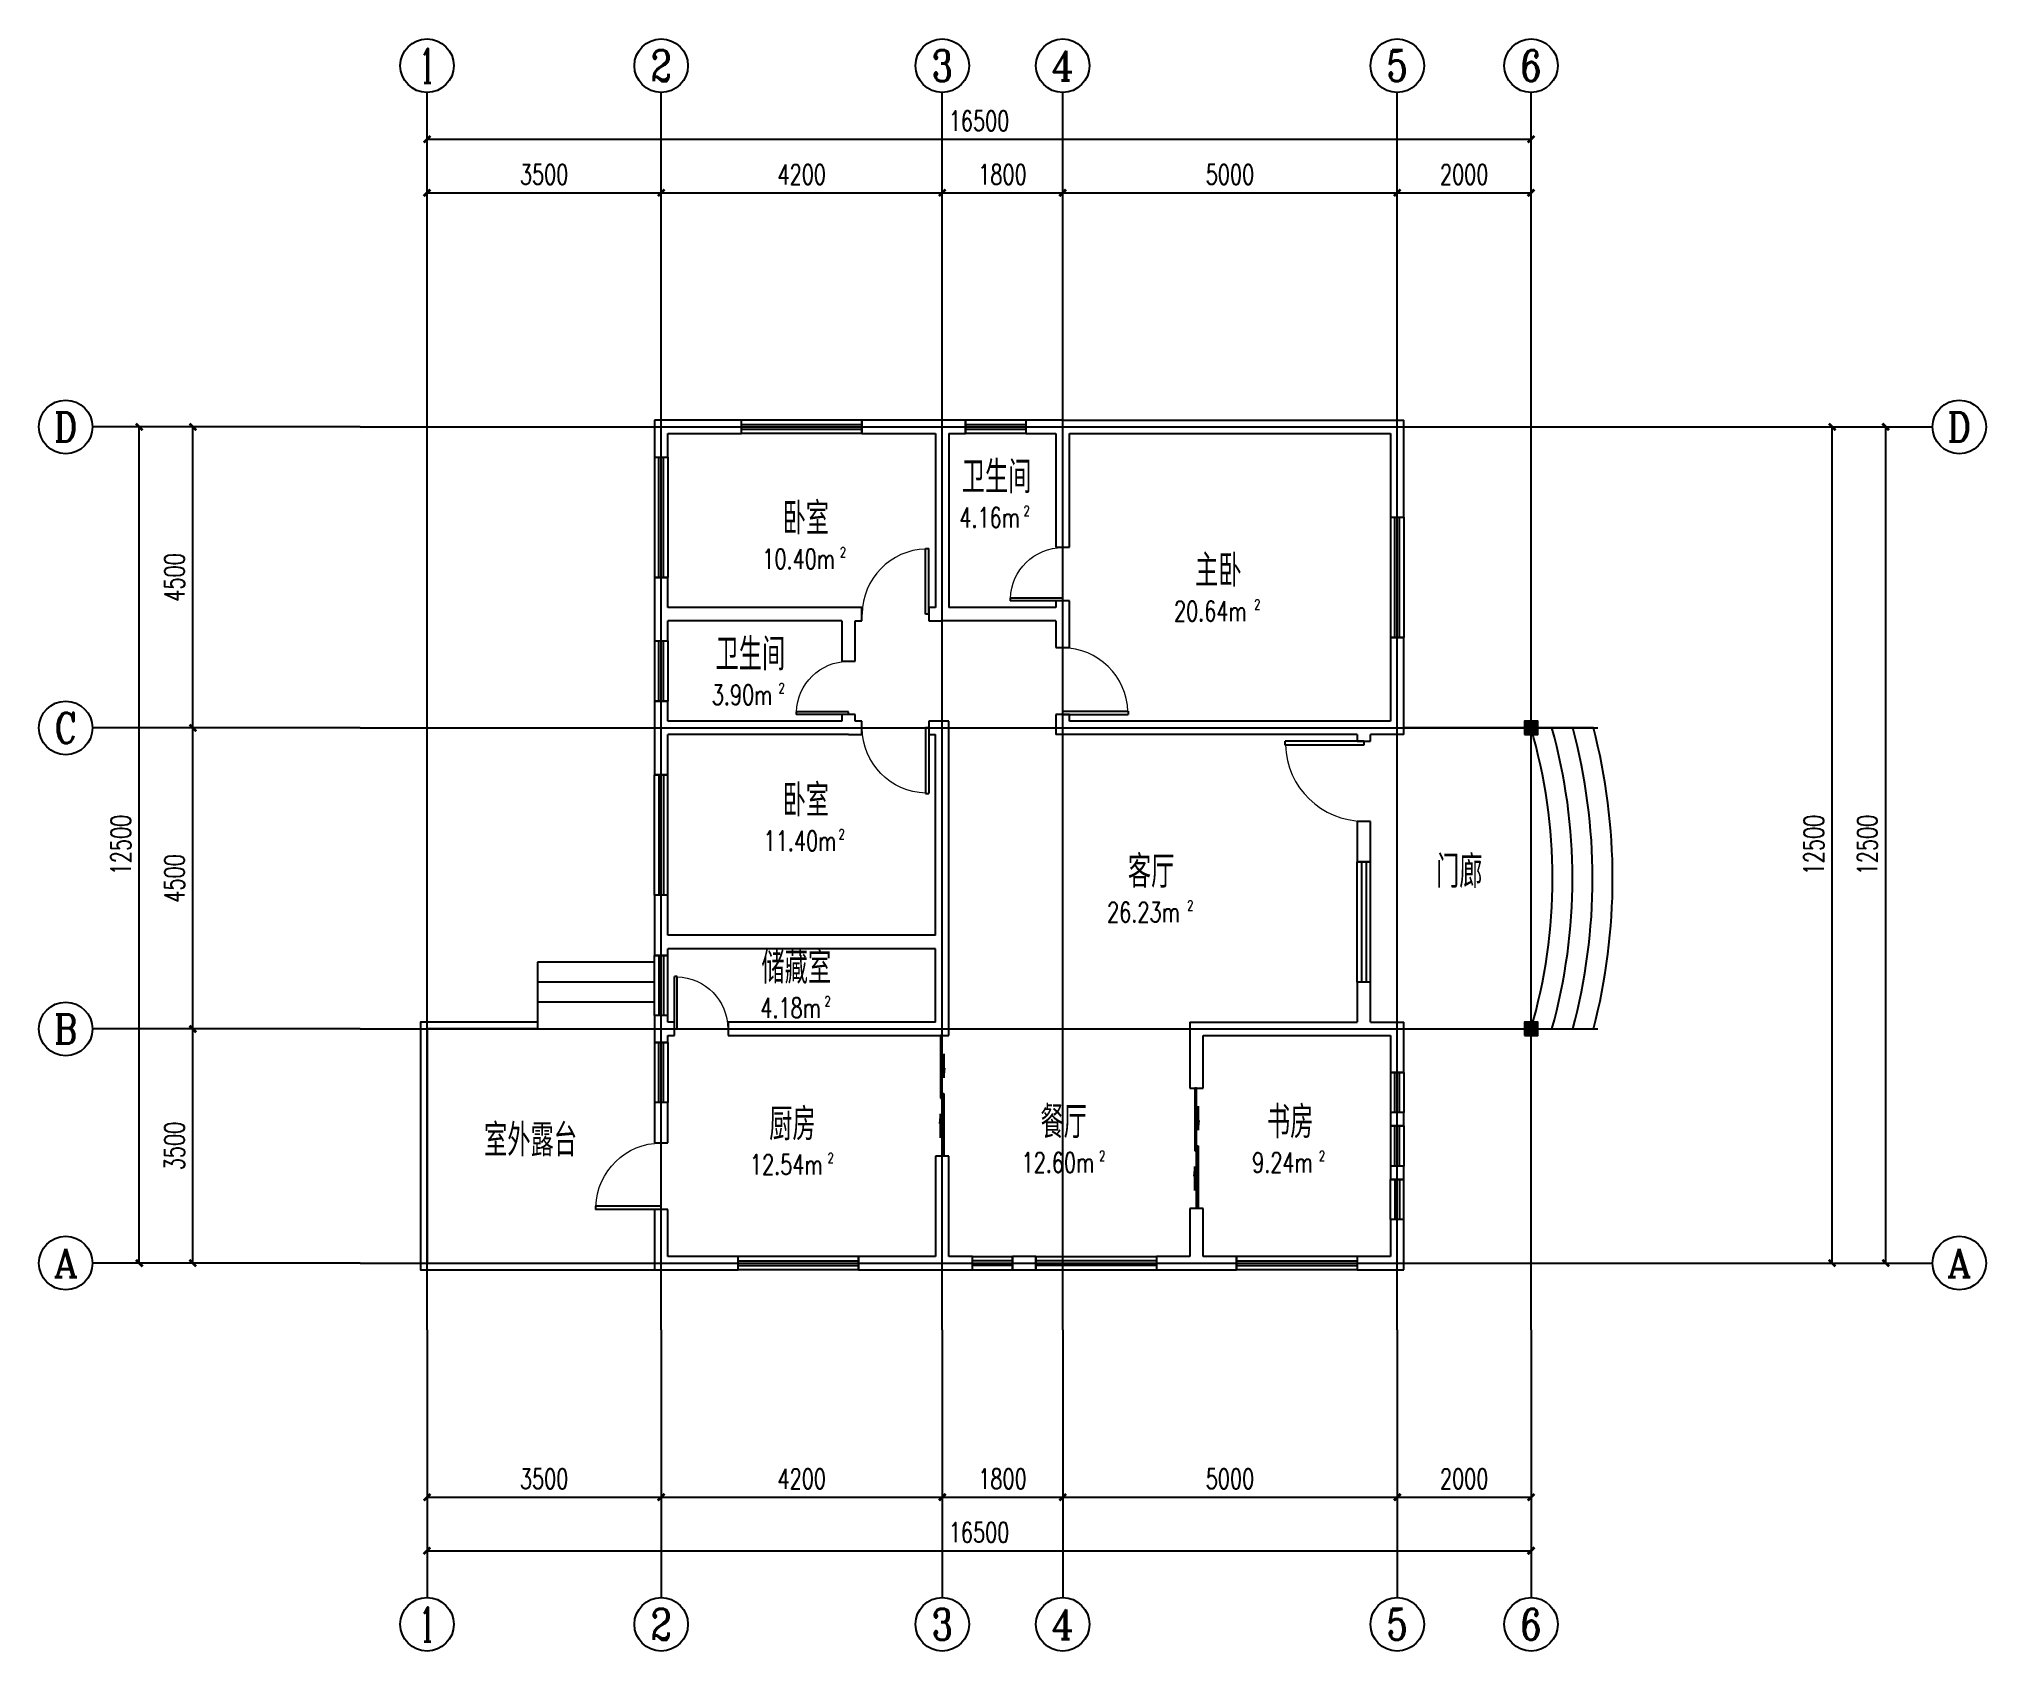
# Model space of a CAD drawing. Extents: x 117084 to 146184, y -8822 to 15278.
import ezdxf
from ezdxf.enums import TextEntityAlignment as Align

# ---------------------------------------------------------------- set-up
doc = ezdxf.new("R2010")
doc.units = 0
doc.header["$LTSCALE"] = 1000
doc.header["$MEASUREMENT"] = 0
for name, color, linetype in [('HT-A-AXIS-F01-NEW', 3, 'Continuous'), ('HT-A-AXIS-TEXT-F01-NEW', 7, 'Continuous'), ('HT-A-COLUMN-F01-NEW', 9, 'Continuous'), ('HT-A-NOPLOT-F01-NEW', 1, 'Continuous'), ('HT-A-ROOM-F01-NEW', 7, 'Continuous'), ('HT-A-WALL-F01-NEW', 9, 'Continuous'), ('HT-A-WIND-F01-NEW', 4, 'Continuous'), ('PUB_HATCH', 8, 'Continuous')]:
    doc.layers.add(name, color=color, linetype=linetype)
doc.styles.add('_TCH_AXIS', font='COMPLEX', dxfattribs={"bigfont": 'GBCBIG'})
doc.styles.add('_TCH_DIM_T3', font='SIMPLEX', dxfattribs={"width": 0.71, "bigfont": 'GBCBIG'})
doc.styles.add('_TCH_SPACE', font='SIMPLEX', dxfattribs={"bigfont": 'GBCBIG'})
doc.styles.add('COMPLEX', font='COMPLEX')
doc.dimstyles.new('_TCH_ARCH&&100', dxfattribs={"dimtxt": 297.5, "dimasz": 100, "dimexe": 250, "dimexo": 300, "dimgap": 126.25, "dimtad": 1, "dimdec": 0, "dimzin": 0, "dimdsep": 46, "dimtxsty": '_TCH_DIM_T3', "dimblk": 'ARCHTICK', "dimcen": 0.09, "dimclrt": 7, "dimazin": 2, "dimtfac": 1, "dimtdec": 0, "dimtix": 1, "dimtmove": 2, "dimatfit": 3, "dimfxl": 100, "dimtolj": 1, "dimtzin": 0, "dimarcsym": 0})

msp = doc.modelspace()

# ---------------------------------------------------------------- texts
at = {"layer": 'HT-A-ROOM-F01-NEW', "style": '_TCH_SPACE'}
for s, p in [('卫生间', (130875.78, 8486.74)), ('卧室', (128198.94, 7867.61)), ('主卧', (134364.01, 7088.3)), ('卫生间', (127196.49, 5837.56)), ('卧室', (128198.94, 3653.41)), ('客厅', (133358.69, 2588.3)), ('门廊', (137964.56, 2588.3)), ('储藏室', (127882.33, 1155.91)), ('厨房', (127998.46, -1186.25)), ('餐厅', (132052.03, -1155.36)), ('书房', (135437.18, -1155.36)), ('室外露台', (123737.35, -1425.64))]:
    msp.add_text(s, height=482.27, dxfattribs=at).set_placement(p)
at = {"layer": 'HT-A-ROOM-F01-NEW', "style": '_TCH_SPACE', "width": 0.71}
for s, height, p in [('4.16m', 297.5, (130839.5, 7974.87)), ('2', 148.75, (131799.5, 8149.87)), ('10.40m', 297.5, (127895.11, 7355.74)), ('2', 148.75, (129055.11, 7530.74)), ('20.64m', 297.5, (134048.15, 6576.42)), ('2', 148.75, (135248.15, 6751.42)), ('3.90m', 297.5, (127140.21, 5325.69)), ('2', 148.75, (128140.21, 5500.69)), ('11.40m', 297.5, (127915.11, 3141.53)), ('2', 148.75, (129035.11, 3316.53)), ('26.23m', 297.5, (133048.15, 2076.42)), ('2', 148.75, (134248.15, 2251.42)), ('4.18m', 297.5, (127864.67, 644.03)), ('2', 148.75, (128824.67, 819.03)), ('12.54m', 297.5, (127710.58, -1698.13)), ('2', 148.75, (128870.58, -1523.13)), ('12.60m', 297.5, (131769.48, -1667.24)), ('2', 148.75, (132929.48, -1492.24)), ('9.24m', 297.5, (135216.01, -1667.24)), ('2', 148.75, (136216.01, -1492.24))]:
    msp.add_text(s, height=height, dxfattribs=at).set_placement(p)

# ---------------------------------------------------------------- blocks, each defined once
blk = doc.blocks.new('_ArchTick')
at = {"color": 0, "linetype": 'ByBlock', "const_width": 0.4}
blk.add_lwpolyline([(-0.5, -0.5), (0.5, 0.5)], dxfattribs=at)
blk = doc.blocks.new('*D8')
at = {"layer": 'Defpoints', "color": 0, "transparency": 16777216}
for p in [(141384.48, 9478.46), (143884.48, 9478.46), (141384.48, -3021.54)]:
    blk.add_point(p, dxfattribs=at)
at = {"layer": 'HT-A-AXIS-F01-NEW', "color": 0, "lineweight": -2, "transparency": 16777216}
for p, q in [((141684.48, 9478.46), (144134.48, 9478.46)), ((143884.48, -3021.54), (143884.48, 9478.46)), ((141684.48, -3021.54), (144134.48, -3021.54))]:
    blk.add_line(p, q, dxfattribs=at)
at = {"layer": 'HT-A-AXIS-F01-NEW', "color": 0, "lineweight": -2, "transparency": 16777216, "xscale": 100, "yscale": 100, "zscale": 100}
for p, rotation in [((143884.48, 9478.46), 90), ((143884.48, -3021.54), 270)]:
    blk.add_blockref('_ArchTick', p, dxfattribs=dict(at, rotation=rotation))
at = {"layer": 'HT-A-AXIS-F01-NEW', "color": 7, "transparency": 16777216, "insert": (143609.48, 3228.46), "char_height": 297.5, "attachment_point": 5, "rotation": 90, "style": '_TCH_DIM_T3'}
blk.add_mtext('\\A1;12500', dxfattribs=at)
blk = doc.blocks.new('*D9')
at = {"layer": 'Defpoints', "color": 0, "transparency": 16777216}
for p in [(141384.48, 9478.46), (144684.48, 9478.46), (141384.48, -3021.54)]:
    blk.add_point(p, dxfattribs=at)
at = {"layer": 'HT-A-AXIS-F01-NEW', "color": 0, "lineweight": -2, "transparency": 16777216}
for p, q in [((141684.48, 9478.46), (144934.48, 9478.46)), ((144684.48, -3021.54), (144684.48, 9478.46)), ((141684.48, -3021.54), (144934.48, -3021.54))]:
    blk.add_line(p, q, dxfattribs=at)
at = {"layer": 'HT-A-AXIS-F01-NEW', "color": 0, "lineweight": -2, "transparency": 16777216, "xscale": 100, "yscale": 100, "zscale": 100}
for p, rotation in [((144684.48, 9478.46), 90), ((144684.48, -3021.54), 270)]:
    blk.add_blockref('_ArchTick', p, dxfattribs=dict(at, rotation=rotation))
at = {"layer": 'HT-A-AXIS-F01-NEW', "color": 7, "transparency": 16777216, "insert": (144409.48, 3228.46), "char_height": 297.5, "attachment_point": 5, "rotation": 90, "style": '_TCH_DIM_T3'}
blk.add_mtext('\\A1;12500', dxfattribs=at)
blk = doc.blocks.new('*D10')
at = {"layer": 'Defpoints', "color": 0, "transparency": 16777216}
for p in [(119384.48, 478.46), (121884.48, 478.46), (121884.48, -3021.54)]:
    blk.add_point(p, dxfattribs=at)
at = {"layer": 'HT-A-AXIS-F01-NEW', "color": 0, "lineweight": -2, "transparency": 16777216}
for p, q in [((121584.48, 478.46), (119134.48, 478.46)), ((119384.48, -3021.54), (119384.48, 478.46)), ((121584.48, -3021.54), (119134.48, -3021.54))]:
    blk.add_line(p, q, dxfattribs=at)
at = {"layer": 'HT-A-AXIS-F01-NEW', "color": 0, "lineweight": -2, "transparency": 16777216, "xscale": 100, "yscale": 100, "zscale": 100}
for p, rotation in [((119384.48, 478.46), 90), ((119384.48, -3021.54), 270)]:
    blk.add_blockref('_ArchTick', p, dxfattribs=dict(at, rotation=rotation))
at = {"layer": 'HT-A-AXIS-F01-NEW', "color": 7, "transparency": 16777216, "insert": (119109.48, -1271.54), "char_height": 297.5, "attachment_point": 5, "rotation": 90, "style": '_TCH_DIM_T3'}
blk.add_mtext('\\A1;3500', dxfattribs=at)
blk = doc.blocks.new('*D11')
at = {"layer": 'Defpoints', "color": 0, "transparency": 16777216}
for p in [(119384.48, 4978.46), (121884.48, 4978.46), (121884.48, 478.46)]:
    blk.add_point(p, dxfattribs=at)
at = {"layer": 'HT-A-AXIS-F01-NEW', "color": 0, "lineweight": -2, "transparency": 16777216}
for p, q in [((121584.48, 4978.46), (119134.48, 4978.46)), ((119384.48, 478.46), (119384.48, 4978.46)), ((121584.48, 478.46), (119134.48, 478.46))]:
    blk.add_line(p, q, dxfattribs=at)
at = {"layer": 'HT-A-AXIS-F01-NEW', "color": 0, "lineweight": -2, "transparency": 16777216, "xscale": 100, "yscale": 100, "zscale": 100}
for p, rotation in [((119384.48, 4978.46), 90), ((119384.48, 478.46), 270)]:
    blk.add_blockref('_ArchTick', p, dxfattribs=dict(at, rotation=rotation))
at = {"layer": 'HT-A-AXIS-F01-NEW', "color": 7, "transparency": 16777216, "insert": (119109.48, 2728.46), "char_height": 297.5, "attachment_point": 5, "rotation": 90, "style": '_TCH_DIM_T3'}
blk.add_mtext('\\A1;4500', dxfattribs=at)
blk = doc.blocks.new('*D12')
at = {"layer": 'Defpoints', "color": 0, "transparency": 16777216}
for p in [(119384.48, 9478.46), (121884.48, 9478.46), (121884.48, 4978.46)]:
    blk.add_point(p, dxfattribs=at)
at = {"layer": 'HT-A-AXIS-F01-NEW', "color": 0, "lineweight": -2, "transparency": 16777216}
for p, q in [((121584.48, 9478.46), (119134.48, 9478.46)), ((119384.48, 4978.46), (119384.48, 9478.46)), ((121584.48, 4978.46), (119134.48, 4978.46))]:
    blk.add_line(p, q, dxfattribs=at)
at = {"layer": 'HT-A-AXIS-F01-NEW', "color": 0, "lineweight": -2, "transparency": 16777216, "xscale": 100, "yscale": 100, "zscale": 100}
for p, rotation in [((119384.48, 9478.46), 90), ((119384.48, 4978.46), 270)]:
    blk.add_blockref('_ArchTick', p, dxfattribs=dict(at, rotation=rotation))
at = {"layer": 'HT-A-AXIS-F01-NEW', "color": 7, "transparency": 16777216, "insert": (119109.48, 7228.46), "char_height": 297.5, "attachment_point": 5, "rotation": 90, "style": '_TCH_DIM_T3'}
blk.add_mtext('\\A1;4500', dxfattribs=at)
blk = doc.blocks.new('*D13')
at = {"layer": 'Defpoints', "color": 0, "transparency": 16777216}
for p in [(118584.48, 9478.46), (121884.48, 9478.46), (121884.48, -3021.54)]:
    blk.add_point(p, dxfattribs=at)
at = {"layer": 'HT-A-AXIS-F01-NEW', "color": 0, "lineweight": -2, "transparency": 16777216}
for p, q in [((121584.48, 9478.46), (118334.48, 9478.46)), ((118584.48, -3021.54), (118584.48, 9478.46)), ((121584.48, -3021.54), (118334.48, -3021.54))]:
    blk.add_line(p, q, dxfattribs=at)
at = {"layer": 'HT-A-AXIS-F01-NEW', "color": 0, "lineweight": -2, "transparency": 16777216, "xscale": 100, "yscale": 100, "zscale": 100}
for p, rotation in [((118584.48, 9478.46), 90), ((118584.48, -3021.54), 270)]:
    blk.add_blockref('_ArchTick', p, dxfattribs=dict(at, rotation=rotation))
at = {"layer": 'HT-A-AXIS-F01-NEW', "color": 7, "transparency": 16777216, "insert": (118309.48, 3228.46), "char_height": 297.5, "attachment_point": 5, "rotation": 90, "style": '_TCH_DIM_T3'}
blk.add_mtext('\\A1;12500', dxfattribs=at)
blk = doc.blocks.new('*D14')
at = {"layer": 'Defpoints', "color": 0, "transparency": 16777216}
for p in [(126384.48, 12978.46), (122884.48, 10478.46), (126384.48, 10478.46)]:
    blk.add_point(p, dxfattribs=at)
at = {"layer": 'HT-A-AXIS-F01-NEW', "color": 0, "lineweight": -2, "transparency": 16777216}
for p, q in [((122884.48, 10778.46), (122884.48, 13228.46)), ((126384.48, 10778.46), (126384.48, 13228.46)), ((122884.48, 12978.46), (126384.48, 12978.46))]:
    blk.add_line(p, q, dxfattribs=at)
at = {"layer": 'HT-A-AXIS-F01-NEW', "color": 0, "lineweight": -2, "transparency": 16777216, "xscale": 100, "yscale": 100, "zscale": 100, "rotation": 180}
blk.add_blockref('_ArchTick', (122884.48, 12978.46), dxfattribs=at)
at = {"layer": 'HT-A-AXIS-F01-NEW', "color": 0, "lineweight": -2, "transparency": 16777216, "xscale": 100, "yscale": 100, "zscale": 100}
blk.add_blockref('_ArchTick', (126384.48, 12978.46), dxfattribs=at)
at = {"layer": 'HT-A-AXIS-F01-NEW', "color": 7, "transparency": 16777216, "insert": (124634.48, 13253.46), "char_height": 297.5, "attachment_point": 5, "style": '_TCH_DIM_T3'}
blk.add_mtext('\\A1;3500', dxfattribs=at)
blk = doc.blocks.new('*D15')
at = {"layer": 'Defpoints', "color": 0, "transparency": 16777216}
for p in [(130584.48, 12978.46), (126384.48, 10478.46), (130584.48, 10478.46)]:
    blk.add_point(p, dxfattribs=at)
at = {"layer": 'HT-A-AXIS-F01-NEW', "color": 0, "lineweight": -2, "transparency": 16777216}
for p, q in [((126384.48, 10778.46), (126384.48, 13228.46)), ((130584.48, 10778.46), (130584.48, 13228.46)), ((126384.48, 12978.46), (130584.48, 12978.46))]:
    blk.add_line(p, q, dxfattribs=at)
at = {"layer": 'HT-A-AXIS-F01-NEW', "color": 0, "lineweight": -2, "transparency": 16777216, "xscale": 100, "yscale": 100, "zscale": 100, "rotation": 180}
blk.add_blockref('_ArchTick', (126384.48, 12978.46), dxfattribs=at)
at = {"layer": 'HT-A-AXIS-F01-NEW', "color": 0, "lineweight": -2, "transparency": 16777216, "xscale": 100, "yscale": 100, "zscale": 100}
blk.add_blockref('_ArchTick', (130584.48, 12978.46), dxfattribs=at)
at = {"layer": 'HT-A-AXIS-F01-NEW', "color": 7, "transparency": 16777216, "insert": (128484.48, 13253.46), "char_height": 297.5, "attachment_point": 5, "style": '_TCH_DIM_T3'}
blk.add_mtext('\\A1;4200', dxfattribs=at)
blk = doc.blocks.new('*D16')
at = {"layer": 'Defpoints', "color": 0, "transparency": 16777216}
for p in [(132384.48, 12978.46), (130584.48, 10478.46), (132384.48, 10478.46)]:
    blk.add_point(p, dxfattribs=at)
at = {"layer": 'HT-A-AXIS-F01-NEW', "color": 0, "lineweight": -2, "transparency": 16777216}
for p, q in [((130584.48, 10778.46), (130584.48, 13228.46)), ((132384.48, 10778.46), (132384.48, 13228.46)), ((130584.48, 12978.46), (132384.48, 12978.46))]:
    blk.add_line(p, q, dxfattribs=at)
at = {"layer": 'HT-A-AXIS-F01-NEW', "color": 0, "lineweight": -2, "transparency": 16777216, "xscale": 100, "yscale": 100, "zscale": 100, "rotation": 180}
blk.add_blockref('_ArchTick', (130584.48, 12978.46), dxfattribs=at)
at = {"layer": 'HT-A-AXIS-F01-NEW', "color": 0, "lineweight": -2, "transparency": 16777216, "xscale": 100, "yscale": 100, "zscale": 100}
blk.add_blockref('_ArchTick', (132384.48, 12978.46), dxfattribs=at)
at = {"layer": 'HT-A-AXIS-F01-NEW', "color": 7, "transparency": 16777216, "insert": (131484.48, 13253.46), "char_height": 297.5, "attachment_point": 5, "style": '_TCH_DIM_T3'}
blk.add_mtext('\\A1;1800', dxfattribs=at)
blk = doc.blocks.new('*D17')
at = {"layer": 'Defpoints', "color": 0, "transparency": 16777216}
for p in [(137384.48, 12978.46), (132384.48, 10478.46), (137384.48, 10478.46)]:
    blk.add_point(p, dxfattribs=at)
at = {"layer": 'HT-A-AXIS-F01-NEW', "color": 0, "lineweight": -2, "transparency": 16777216}
for p, q in [((132384.48, 10778.46), (132384.48, 13228.46)), ((137384.48, 10778.46), (137384.48, 13228.46)), ((132384.48, 12978.46), (137384.48, 12978.46))]:
    blk.add_line(p, q, dxfattribs=at)
at = {"layer": 'HT-A-AXIS-F01-NEW', "color": 0, "lineweight": -2, "transparency": 16777216, "xscale": 100, "yscale": 100, "zscale": 100, "rotation": 180}
blk.add_blockref('_ArchTick', (132384.48, 12978.46), dxfattribs=at)
at = {"layer": 'HT-A-AXIS-F01-NEW', "color": 0, "lineweight": -2, "transparency": 16777216, "xscale": 100, "yscale": 100, "zscale": 100}
blk.add_blockref('_ArchTick', (137384.48, 12978.46), dxfattribs=at)
at = {"layer": 'HT-A-AXIS-F01-NEW', "color": 7, "transparency": 16777216, "insert": (134884.48, 13253.46), "char_height": 297.5, "attachment_point": 5, "style": '_TCH_DIM_T3'}
blk.add_mtext('\\A1;5000', dxfattribs=at)
blk = doc.blocks.new('*D18')
at = {"layer": 'Defpoints', "color": 0, "transparency": 16777216}
for p in [(139384.48, 12978.46), (137384.48, 10478.46), (139384.48, 10478.46)]:
    blk.add_point(p, dxfattribs=at)
at = {"layer": 'HT-A-AXIS-F01-NEW', "color": 0, "lineweight": -2, "transparency": 16777216}
for p, q in [((137384.48, 10778.46), (137384.48, 13228.46)), ((139384.48, 10778.46), (139384.48, 13228.46)), ((137384.48, 12978.46), (139384.48, 12978.46))]:
    blk.add_line(p, q, dxfattribs=at)
at = {"layer": 'HT-A-AXIS-F01-NEW', "color": 0, "lineweight": -2, "transparency": 16777216, "xscale": 100, "yscale": 100, "zscale": 100, "rotation": 180}
blk.add_blockref('_ArchTick', (137384.48, 12978.46), dxfattribs=at)
at = {"layer": 'HT-A-AXIS-F01-NEW', "color": 0, "lineweight": -2, "transparency": 16777216, "xscale": 100, "yscale": 100, "zscale": 100}
blk.add_blockref('_ArchTick', (139384.48, 12978.46), dxfattribs=at)
at = {"layer": 'HT-A-AXIS-F01-NEW', "color": 7, "transparency": 16777216, "insert": (138384.48, 13253.46), "char_height": 297.5, "attachment_point": 5, "style": '_TCH_DIM_T3'}
blk.add_mtext('\\A1;2000', dxfattribs=at)
blk = doc.blocks.new('*D19')
at = {"layer": 'Defpoints', "color": 0, "transparency": 16777216}
for p in [(139384.48, 13778.46), (122884.48, 10478.46), (139384.48, 10478.46)]:
    blk.add_point(p, dxfattribs=at)
at = {"layer": 'HT-A-AXIS-F01-NEW', "color": 0, "lineweight": -2, "transparency": 16777216}
for p, q in [((122884.48, 10778.46), (122884.48, 14028.46)), ((139384.48, 10778.46), (139384.48, 14028.46)), ((122884.48, 13778.46), (139384.48, 13778.46))]:
    blk.add_line(p, q, dxfattribs=at)
at = {"layer": 'HT-A-AXIS-F01-NEW', "color": 0, "lineweight": -2, "transparency": 16777216, "xscale": 100, "yscale": 100, "zscale": 100, "rotation": 180}
blk.add_blockref('_ArchTick', (122884.48, 13778.46), dxfattribs=at)
at = {"layer": 'HT-A-AXIS-F01-NEW', "color": 0, "lineweight": -2, "transparency": 16777216, "xscale": 100, "yscale": 100, "zscale": 100}
blk.add_blockref('_ArchTick', (139384.48, 13778.46), dxfattribs=at)
at = {"layer": 'HT-A-AXIS-F01-NEW', "color": 7, "transparency": 16777216, "insert": (131134.48, 14053.46), "char_height": 297.5, "attachment_point": 5, "style": '_TCH_DIM_T3'}
blk.add_mtext('\\A1;16500', dxfattribs=at)
blk = doc.blocks.new('*D20')
at = {"layer": 'Defpoints', "color": 0, "transparency": 16777216}
for p in [(122884.48, -4021.54), (126384.48, -4021.54), (126384.48, -6521.54)]:
    blk.add_point(p, dxfattribs=at)
at = {"layer": 'HT-A-AXIS-F01-NEW', "color": 0, "lineweight": -2, "transparency": 16777216}
for p, q in [((122884.48, -4321.54), (122884.48, -6771.54)), ((126384.48, -4321.54), (126384.48, -6771.54)), ((122884.48, -6521.54), (126384.48, -6521.54))]:
    blk.add_line(p, q, dxfattribs=at)
at = {"layer": 'HT-A-AXIS-F01-NEW', "color": 0, "lineweight": -2, "transparency": 16777216, "xscale": 100, "yscale": 100, "zscale": 100, "rotation": 180}
blk.add_blockref('_ArchTick', (122884.48, -6521.54), dxfattribs=at)
at = {"layer": 'HT-A-AXIS-F01-NEW', "color": 0, "lineweight": -2, "transparency": 16777216, "xscale": 100, "yscale": 100, "zscale": 100}
blk.add_blockref('_ArchTick', (126384.48, -6521.54), dxfattribs=at)
at = {"layer": 'HT-A-AXIS-F01-NEW', "color": 7, "transparency": 16777216, "insert": (124634.48, -6246.54), "char_height": 297.5, "attachment_point": 5, "style": '_TCH_DIM_T3'}
blk.add_mtext('\\A1;3500', dxfattribs=at)
blk = doc.blocks.new('*D21')
at = {"layer": 'Defpoints', "color": 0, "transparency": 16777216}
for p in [(126384.48, -4021.54), (130584.48, -4021.54), (130584.48, -6521.54)]:
    blk.add_point(p, dxfattribs=at)
at = {"layer": 'HT-A-AXIS-F01-NEW', "color": 0, "lineweight": -2, "transparency": 16777216}
for p, q in [((126384.48, -4321.54), (126384.48, -6771.54)), ((130584.48, -4321.54), (130584.48, -6771.54)), ((126384.48, -6521.54), (130584.48, -6521.54))]:
    blk.add_line(p, q, dxfattribs=at)
at = {"layer": 'HT-A-AXIS-F01-NEW', "color": 0, "lineweight": -2, "transparency": 16777216, "xscale": 100, "yscale": 100, "zscale": 100, "rotation": 180}
blk.add_blockref('_ArchTick', (126384.48, -6521.54), dxfattribs=at)
at = {"layer": 'HT-A-AXIS-F01-NEW', "color": 0, "lineweight": -2, "transparency": 16777216, "xscale": 100, "yscale": 100, "zscale": 100}
blk.add_blockref('_ArchTick', (130584.48, -6521.54), dxfattribs=at)
at = {"layer": 'HT-A-AXIS-F01-NEW', "color": 7, "transparency": 16777216, "insert": (128484.48, -6246.54), "char_height": 297.5, "attachment_point": 5, "style": '_TCH_DIM_T3'}
blk.add_mtext('\\A1;4200', dxfattribs=at)
blk = doc.blocks.new('*D22')
at = {"layer": 'Defpoints', "color": 0, "transparency": 16777216}
for p in [(130584.48, -4021.54), (132384.48, -4021.54), (132384.48, -6521.54)]:
    blk.add_point(p, dxfattribs=at)
at = {"layer": 'HT-A-AXIS-F01-NEW', "color": 0, "lineweight": -2, "transparency": 16777216}
for p, q in [((130584.48, -4321.54), (130584.48, -6771.54)), ((132384.48, -4321.54), (132384.48, -6771.54)), ((130584.48, -6521.54), (132384.48, -6521.54))]:
    blk.add_line(p, q, dxfattribs=at)
at = {"layer": 'HT-A-AXIS-F01-NEW', "color": 0, "lineweight": -2, "transparency": 16777216, "xscale": 100, "yscale": 100, "zscale": 100, "rotation": 180}
blk.add_blockref('_ArchTick', (130584.48, -6521.54), dxfattribs=at)
at = {"layer": 'HT-A-AXIS-F01-NEW', "color": 0, "lineweight": -2, "transparency": 16777216, "xscale": 100, "yscale": 100, "zscale": 100}
blk.add_blockref('_ArchTick', (132384.48, -6521.54), dxfattribs=at)
at = {"layer": 'HT-A-AXIS-F01-NEW', "color": 7, "transparency": 16777216, "insert": (131484.48, -6246.54), "char_height": 297.5, "attachment_point": 5, "style": '_TCH_DIM_T3'}
blk.add_mtext('\\A1;1800', dxfattribs=at)
blk = doc.blocks.new('*D23')
at = {"layer": 'Defpoints', "color": 0, "transparency": 16777216}
for p in [(132384.48, -4021.54), (137384.48, -4021.54), (137384.48, -6521.54)]:
    blk.add_point(p, dxfattribs=at)
at = {"layer": 'HT-A-AXIS-F01-NEW', "color": 0, "lineweight": -2, "transparency": 16777216}
for p, q in [((132384.48, -4321.54), (132384.48, -6771.54)), ((137384.48, -4321.54), (137384.48, -6771.54)), ((132384.48, -6521.54), (137384.48, -6521.54))]:
    blk.add_line(p, q, dxfattribs=at)
at = {"layer": 'HT-A-AXIS-F01-NEW', "color": 0, "lineweight": -2, "transparency": 16777216, "xscale": 100, "yscale": 100, "zscale": 100, "rotation": 180}
blk.add_blockref('_ArchTick', (132384.48, -6521.54), dxfattribs=at)
at = {"layer": 'HT-A-AXIS-F01-NEW', "color": 0, "lineweight": -2, "transparency": 16777216, "xscale": 100, "yscale": 100, "zscale": 100}
blk.add_blockref('_ArchTick', (137384.48, -6521.54), dxfattribs=at)
at = {"layer": 'HT-A-AXIS-F01-NEW', "color": 7, "transparency": 16777216, "insert": (134884.48, -6246.54), "char_height": 297.5, "attachment_point": 5, "style": '_TCH_DIM_T3'}
blk.add_mtext('\\A1;5000', dxfattribs=at)
blk = doc.blocks.new('*D24')
at = {"layer": 'Defpoints', "color": 0, "transparency": 16777216}
for p in [(137384.48, -4021.54), (139384.48, -4021.54), (139384.48, -6521.54)]:
    blk.add_point(p, dxfattribs=at)
at = {"layer": 'HT-A-AXIS-F01-NEW', "color": 0, "lineweight": -2, "transparency": 16777216}
for p, q in [((137384.48, -4321.54), (137384.48, -6771.54)), ((139384.48, -4321.54), (139384.48, -6771.54)), ((137384.48, -6521.54), (139384.48, -6521.54))]:
    blk.add_line(p, q, dxfattribs=at)
at = {"layer": 'HT-A-AXIS-F01-NEW', "color": 0, "lineweight": -2, "transparency": 16777216, "xscale": 100, "yscale": 100, "zscale": 100, "rotation": 180}
blk.add_blockref('_ArchTick', (137384.48, -6521.54), dxfattribs=at)
at = {"layer": 'HT-A-AXIS-F01-NEW', "color": 0, "lineweight": -2, "transparency": 16777216, "xscale": 100, "yscale": 100, "zscale": 100}
blk.add_blockref('_ArchTick', (139384.48, -6521.54), dxfattribs=at)
at = {"layer": 'HT-A-AXIS-F01-NEW', "color": 7, "transparency": 16777216, "insert": (138384.48, -6246.54), "char_height": 297.5, "attachment_point": 5, "style": '_TCH_DIM_T3'}
blk.add_mtext('\\A1;2000', dxfattribs=at)
blk = doc.blocks.new('*D25')
at = {"layer": 'Defpoints', "color": 0, "transparency": 16777216}
for p in [(122884.48, -4021.54), (139384.48, -4021.54), (139384.48, -7321.54)]:
    blk.add_point(p, dxfattribs=at)
at = {"layer": 'HT-A-AXIS-F01-NEW', "color": 0, "lineweight": -2, "transparency": 16777216}
for p, q in [((122884.48, -4321.54), (122884.48, -7571.54)), ((139384.48, -4321.54), (139384.48, -7571.54)), ((122884.48, -7321.54), (139384.48, -7321.54))]:
    blk.add_line(p, q, dxfattribs=at)
at = {"layer": 'HT-A-AXIS-F01-NEW', "color": 0, "lineweight": -2, "transparency": 16777216, "xscale": 100, "yscale": 100, "zscale": 100, "rotation": 180}
blk.add_blockref('_ArchTick', (122884.48, -7321.54), dxfattribs=at)
at = {"layer": 'HT-A-AXIS-F01-NEW', "color": 0, "lineweight": -2, "transparency": 16777216, "xscale": 100, "yscale": 100, "zscale": 100}
blk.add_blockref('_ArchTick', (139384.48, -7321.54), dxfattribs=at)
at = {"layer": 'HT-A-AXIS-F01-NEW', "color": 7, "transparency": 16777216, "insert": (131134.48, -7046.54), "char_height": 297.5, "attachment_point": 5, "style": '_TCH_DIM_T3'}
blk.add_mtext('\\A1;16500', dxfattribs=at)
blk = doc.blocks.new('$DorLib2D$00000001')
for p, q in [((0.45, 0.98), (0.5, 0.98)), ((0.45, 0), (0.45, 0.98)), ((0.5, 0), (0.5, 0.98)), ((0.5, 0), (0.45, 0))]:
    blk.add_line(p, q)
at = {"lineweight": 13}
blk.add_arc((0.48, 0), 0.975, 91.47, 180, dxfattribs=at)
blk = doc.blocks.new('$DorLib2D$00000131')
at = {"color": 0, "linetype": 'Continuous'}
for p, q in [((0.15, 0.13), (0.23, 0.2)), ((0.23, 0.2), (0.23, 0.13)), ((-0.5, 0.13), (-0.5, 0)), ((0.02, 0.13), (-0.5, 0.13)), ((-0.5, 0), (0.02, 0)), ((-0.02, 0), (0.5, 0)), ((-0.02, -0.13), (-0.02, 0)), ((0.02, 0), (0.02, 0.13)), ((0.35, 0.13), (0.15, 0.13)), ((0.5, 0), (0.5, -0.13)), ((-0.35, -0.13), (-0.15, -0.13)), ((-0.23, -0.2), (-0.23, -0.13)), ((-0.15, -0.13), (-0.23, -0.2)), ((0.5, -0.13), (-0.02, -0.13))]:
    blk.add_line(p, q, dxfattribs=at)
blk = doc.blocks.new('_FZH')
blk.add_lwpolyline([(-0.5, -0.5), (0.5, -0.5), (0.5, 0.5), (-0.5, 0.5)], close=True)
at = {"layer": 'PUB_HATCH'}
blk.add_solid([(-0.5, -0.5), (0.5, -0.5), (-0.5, 0.5), (0.5, 0.5)], dxfattribs=at)
blk = doc.blocks.new('$TCHSYS$WIN2D')
for p, q in [((-0.5, 0.5), (0.5, 0.5)), ((-0.5, 0.5), (-0.5, -0.5)), ((0.5, 0.5), (0.5, -0.5)), ((0.5, 0.17), (-0.5, 0.17)), ((0.5, -0.17), (-0.5, -0.17)), ((-0.5, -0.5), (0.5, -0.5))]:
    blk.add_line(p, q)
blk = doc.blocks.new('_AXISO')
blk.add_circle((0, 0), 0.5)
at = {"layer": 'HT-A-AXIS-TEXT-F01-NEW', "style": 'COMPLEX', "width": 1.04}
blk.add_attdef('A', text='', height=0.56, dxfattribs=at).set_placement((-0.25, -0.28), (0.25, -0.28), align=Align.FIT)

# ---------------------------------------------------------------- dimensions: what is measured, and where the dimension line sits
at = {"layer": 'HT-A-AXIS-F01-NEW'}
for p1, p2, distance, picture, middle in [((122884.48, 10478.46), (139384.48, 10478.46), 3300, '*D19', (131134.48, 14053.46)), ((122884.48, 10478.46), (126384.48, 10478.46), 2500, '*D14', (124634.48, 13253.46)), ((126384.48, 10478.46), (130584.48, 10478.46), 2500, '*D15', (128484.48, 13253.46)), ((130584.48, 10478.46), (132384.48, 10478.46), 2500, '*D16', (131484.48, 13253.46)), ((132384.48, 10478.46), (137384.48, 10478.46), 2500, '*D17', (134884.48, 13253.46)), ((137384.48, 10478.46), (139384.48, 10478.46), 2500, '*D18', (138384.48, 13253.46)), ((121884.48, -3021.54), (121884.48, 9478.46), 3300, '*D13', (118309.48, 3228.46)), ((121884.48, 4978.46), (121884.48, 9478.46), 2500, '*D12', (119109.48, 7228.46)), ((141384.48, -3021.54), (141384.48, 9478.46), -2500, '*D8', (143609.48, 3228.46)), ((141384.48, -3021.54), (141384.48, 9478.46), -3300, '*D9', (144409.48, 3228.46)), ((121884.48, 478.46), (121884.48, 4978.46), 2500, '*D11', (119109.48, 2728.46)), ((121884.48, -3021.54), (121884.48, 478.46), 2500, '*D10', (119109.48, -1271.54)), ((122884.48, -4021.54), (126384.48, -4021.54), -2500, '*D20', (124634.48, -6246.54)), ((122884.48, -4021.54), (139384.48, -4021.54), -3300, '*D25', (131134.48, -7046.54)), ((126384.48, -4021.54), (130584.48, -4021.54), -2500, '*D21', (128484.48, -6246.54)), ((130584.48, -4021.54), (132384.48, -4021.54), -2500, '*D22', (131484.48, -6246.54)), ((132384.48, -4021.54), (137384.48, -4021.54), -2500, '*D23', (134884.48, -6246.54)), ((137384.48, -4021.54), (139384.48, -4021.54), -2500, '*D24', (138384.48, -6246.54))]:
    dim = msp.add_aligned_dim(p1=p1, p2=p2, distance=distance, dimstyle='_TCH_ARCH&&100', dxfattribs=at)
    dim.commit()
    dim.dimension.update_dxf_attribs({"geometry": picture, "text_midpoint": middle})

# ---------------------------------------------------------------- linework, layer by layer
for points in [[(140317.6, 4978.46), (137484.48, 4978.46)], [(126284.48, 1478.46), (124534.48, 1478.46)], [(124534.48, 1478.46), (124534.48, 478.46)], [(126284.48, 1178.46), (124534.48, 1178.46)], [(126284.48, 878.46), (124534.48, 878.46)], [(124534.48, 578.46), (122784.48, 578.46), (122784.48, -3121.54), (126284.48, -3121.54)], [(124534.48, 478.46), (122884.48, 478.46), (122884.48, -3021.54), (126284.48, -3021.54)], [(137484.48, 478.46), (140317.6, 478.46)]]:
    msp.add_lwpolyline(points)
for radius, start, end in [(8083.82, 343.84, 16.16), (8383.82, 344.43, 15.57), (8683.82, 344.98, 15.02), (8983.82, 345.5, 14.5)]:
    msp.add_arc((131620.09, 2728.46), radius, start, end)
at = {"layer": 'HT-A-AXIS-F01-NEW'}
for p, q in [((122884.48, 10478.46), (122884.48, 14478.46)), ((126384.48, 10478.46), (126384.48, 14478.46)), ((130584.48, 10478.46), (130584.48, 14478.46)), ((132384.48, 10478.46), (132384.48, 14478.46)), ((137384.48, 10478.46), (137384.48, 14478.46)), ((139384.48, 10478.46), (139384.48, 14478.46)), ((121884.48, 9478.46), (117884.48, 9478.46)), ((141384.48, 9478.46), (145384.48, 9478.46)), ((121884.48, 4978.46), (117884.48, 4978.46)), ((121884.48, 478.46), (117884.48, 478.46)), ((121884.48, -3021.54), (117884.48, -3021.54)), ((141384.48, -3021.54), (145384.48, -3021.54)), ((122884.48, -4021.54), (122884.48, -8021.54)), ((126384.48, -4021.54), (126384.48, -8021.54)), ((130584.48, -4021.54), (130584.48, -8021.54)), ((132384.48, -4021.54), (132384.48, -8021.54)), ((137384.48, -4021.54), (137384.48, -8021.54)), ((139384.48, -4021.54), (139384.48, -8021.54))]:
    msp.add_line(p, q, dxfattribs=at)
at = {"layer": 'HT-A-NOPLOT-F01-NEW'}
for p, q in [((122884.48, -4021.54), (122884.48, 10478.46)), ((126384.48, -4021.54), (126384.48, 10478.46)), ((130584.48, -4021.54), (130584.48, 10478.46)), ((132384.48, -4021.54), (132384.48, 10478.46)), ((137384.48, -4021.54), (137384.48, 10478.46)), ((139384.48, -4021.54), (139384.48, 10478.46)), ((121884.48, 9478.46), (141384.48, 9478.46)), ((121884.48, 4978.46), (140384.48, 4978.46)), ((121884.48, 478.46), (140384.48, 478.46)), ((121884.48, -3021.54), (141384.48, -3021.54))]:
    msp.add_line(p, q, dxfattribs=at)
at = {"layer": 'HT-A-WALL-F01-NEW'}
for p, q in [((126284.48, 9578.46), (126284.48, 9028.46)), ((127584.48, 9578.46), (126284.48, 9578.46)), ((126484.48, 9028.46), (126484.48, 9378.46)), ((126484.48, 9378.46), (127584.48, 9378.46)), ((127584.48, 9378.46), (127584.48, 9578.46)), ((130584.48, 9578.46), (129384.48, 9578.46)), ((129384.48, 9578.46), (129384.48, 9378.46)), ((129384.48, 9378.46), (130484.48, 9378.46)), ((130484.48, 9378.46), (130484.48, 6778.46)), ((130934.48, 9578.46), (130584.48, 9578.46)), ((130684.48, 9378.46), (130934.48, 9378.46)), ((130684.48, 9378.46), (130684.48, 6778.46)), ((130934.48, 9378.46), (130934.48, 9578.46)), ((132384.48, 9578.46), (131834.48, 9578.46)), ((131834.48, 9578.46), (131834.48, 9378.46)), ((131834.48, 9378.46), (132284.48, 9378.46)), ((132284.48, 9378.46), (132284.48, 7678.46)), ((132384.48, 9578.46), (137484.48, 9578.46)), ((132484.48, 9378.46), (137284.48, 9378.46)), ((132484.48, 7678.46), (132484.48, 9378.46)), ((137284.48, 9378.46), (137284.48, 8128.46)), ((137484.48, 8128.46), (137484.48, 9578.46)), ((126284.48, 9028.46), (126484.48, 9028.46)), ((137284.48, 8128.46), (137484.48, 8128.46)), ((132284.48, 7678.46), (132484.48, 7678.46)), ((126484.48, 7228.46), (126284.48, 7228.46)), ((126284.48, 7228.46), (126284.48, 6678.46)), ((126484.48, 6778.46), (126484.48, 7228.46)), ((129184.48, 6778.46), (126484.48, 6778.46)), ((129384.48, 6778.46), (129184.48, 6778.46)), ((129384.48, 6578.46), (129384.48, 6778.46)), ((130484.48, 6778.46), (130384.48, 6778.46)), ((130384.48, 6778.46), (130384.48, 6578.46)), ((132284.48, 6778.46), (130684.48, 6778.46)), ((132484.48, 6878.46), (132284.48, 6878.46)), ((132284.48, 6878.46), (132284.48, 6778.46)), ((132484.48, 6678.46), (132484.48, 6878.46)), ((126284.48, 6678.46), (126284.48, 6278.46)), ((126484.48, 6278.46), (126484.48, 6578.46)), ((129084.48, 6578.46), (126484.48, 6578.46)), ((129084.48, 6578.46), (129084.48, 5978.46)), ((129284.48, 5978.46), (129284.48, 6578.46)), ((129284.48, 6578.46), (129384.48, 6578.46)), ((130384.48, 6578.46), (130584.48, 6578.46)), ((132284.48, 6578.46), (130584.48, 6578.46)), ((132284.48, 6578.46), (132284.48, 6178.46)), ((132484.48, 6178.46), (132484.48, 6678.46)), ((126284.48, 6278.46), (126484.48, 6278.46)), ((132284.48, 6178.46), (132484.48, 6178.46)), ((137484.48, 6328.46), (137284.48, 6328.46)), ((137284.48, 6328.46), (137284.48, 5078.46)), ((137484.48, 4878.46), (137484.48, 6328.46)), ((129084.48, 5978.46), (129284.48, 5978.46)), ((126484.48, 5378.46), (126284.48, 5378.46)), ((126284.48, 5378.46), (126284.48, 4978.46)), ((126484.48, 5078.46), (126484.48, 5378.46)), ((126284.48, 4978.46), (126284.48, 4278.46)), ((129084.48, 5078.46), (126484.48, 5078.46)), ((129284.48, 5178.46), (129084.48, 5178.46)), ((129084.48, 5178.46), (129084.48, 5078.46)), ((129284.48, 5078.46), (129284.48, 5178.46)), ((129384.48, 5078.46), (129284.48, 5078.46)), ((129384.48, 4878.46), (129384.48, 5078.46)), ((130684.48, 5078.46), (130384.48, 5078.46)), ((130384.48, 5078.46), (130384.48, 4878.46)), ((130684.48, 1778.46), (130684.48, 5078.46)), ((132484.48, 5178.46), (132284.48, 5178.46)), ((132284.48, 5178.46), (132284.48, 4878.46)), ((132484.48, 5078.46), (132484.48, 5178.46)), ((136884.48, 5078.46), (132484.48, 5078.46)), ((137284.48, 5078.46), (136884.48, 5078.46)), ((126484.48, 4278.46), (126484.48, 4878.46)), ((129184.48, 4878.46), (126484.48, 4878.46)), ((129184.48, 4878.46), (129384.48, 4878.46)), ((130384.48, 4878.46), (130484.48, 4878.46)), ((130484.48, 1878.46), (130484.48, 4878.46)), ((136784.48, 4878.46), (132284.48, 4878.46)), ((136784.48, 4878.46), (136784.48, 4778.46)), ((136784.48, 4778.46), (136984.48, 4778.46)), ((137484.48, 4878.46), (136984.48, 4878.46)), ((136984.48, 4778.46), (136984.48, 4878.46)), ((126284.48, 4278.46), (126484.48, 4278.46)), ((136784.48, 3578.46), (136784.48, 2978.46)), ((136984.48, 3578.46), (136784.48, 3578.46)), ((136984.48, 2978.46), (136984.48, 3578.46)), ((136784.48, 2978.46), (136984.48, 2978.46)), ((126484.48, 2478.46), (126284.48, 2478.46)), ((126284.48, 2478.46), (126284.48, 1778.46)), ((126484.48, 1878.46), (126484.48, 2478.46)), ((126284.48, 1778.46), (126284.48, 1578.46)), ((130484.48, 1878.46), (126484.48, 1878.46)), ((130684.48, 478.46), (130684.48, 1778.46)), ((126284.48, 1578.46), (126484.48, 1578.46)), ((130484.48, 1678.46), (126484.48, 1678.46)), ((126484.48, 1578.46), (126484.48, 1678.46)), ((130484.48, 578.46), (130484.48, 1678.46)), ((136984.48, 1178.46), (136784.48, 1178.46)), ((136784.48, 1178.46), (136784.48, 578.46)), ((136984.48, 578.46), (136984.48, 1178.46)), ((126484.48, 678.46), (126284.48, 678.46)), ((126284.48, 678.46), (126284.48, 478.46)), ((126484.48, 578.46), (126484.48, 678.46)), ((126284.48, 478.46), (126284.48, 278.46)), ((126584.48, 578.46), (126484.48, 578.46)), ((126484.48, 278.46), (126484.48, 378.46)), ((126484.48, 378.46), (126584.48, 378.46)), ((126584.48, 378.46), (126584.48, 578.46)), ((130484.48, 578.46), (127384.48, 578.46)), ((127384.48, 578.46), (127384.48, 378.46)), ((127384.48, 378.46), (130484.48, 378.46)), ((130484.48, 378.46), (130684.48, 378.46)), ((130684.48, 378.46), (130684.48, 478.46)), ((134284.48, 578.46), (134284.48, -406.18)), ((134284.48, 578.46), (136784.48, 578.46)), ((134484.48, -406.18), (134484.48, 378.46)), ((134484.48, 378.46), (136884.48, 378.46)), ((136884.48, 378.46), (137284.48, 378.46)), ((136984.48, 578.46), (137484.48, 578.46)), ((137284.48, 378.46), (137284.48, -171.54)), ((137484.48, -171.54), (137484.48, 578.46)), ((126284.48, 278.46), (126484.48, 278.46)), ((137284.48, -171.54), (137484.48, -171.54)), ((134284.48, -406.18), (134484.48, -406.18)), ((126484.48, -621.54), (126284.48, -621.54)), ((126284.48, -621.54), (126284.48, -1221.54)), ((126484.48, -1221.54), (126484.48, -621.54)), ((137284.48, -771.54), (137284.48, -971.54)), ((137484.48, -771.54), (137284.48, -771.54)), ((137484.48, -971.54), (137484.48, -771.54)), ((137284.48, -971.54), (137484.48, -971.54)), ((126284.48, -1221.54), (126484.48, -1221.54)), ((130684.48, -1421.54), (130484.48, -1421.54)), ((130484.48, -1421.54), (130484.48, -2921.54)), ((130684.48, -2921.54), (130684.48, -1421.54)), ((137284.48, -1571.54), (137284.48, -1771.54)), ((137484.48, -1571.54), (137284.48, -1571.54)), ((137484.48, -1771.54), (137484.48, -1571.54)), ((137284.48, -1771.54), (137484.48, -1771.54)), ((126484.48, -2221.54), (126284.48, -2221.54)), ((126284.48, -2221.54), (126284.48, -3121.54)), ((126484.48, -2921.54), (126484.48, -2221.54)), ((134484.48, -2206.18), (134284.48, -2206.18)), ((134284.48, -2206.18), (134284.48, -2921.54)), ((134484.48, -2921.54), (134484.48, -2206.18)), ((137484.48, -2371.54), (137284.48, -2371.54)), ((137284.48, -2371.54), (137284.48, -2921.54)), ((137484.48, -3121.54), (137484.48, -2371.54)), ((126284.48, -3121.54), (127534.48, -3121.54)), ((127534.48, -2921.54), (126484.48, -2921.54)), ((127534.48, -3121.54), (127534.48, -2921.54)), ((130484.48, -2921.54), (129334.48, -2921.54)), ((129334.48, -2921.54), (129334.48, -3121.54)), ((129334.48, -3121.54), (130584.48, -3121.54)), ((130584.48, -3121.54), (131034.48, -3121.54)), ((131034.48, -2921.54), (130684.48, -2921.54)), ((131034.48, -3121.54), (131034.48, -2921.54)), ((131984.48, -2921.54), (131634.48, -2921.54)), ((131634.48, -2921.54), (131634.48, -3121.54)), ((131634.48, -3121.54), (131984.48, -3121.54)), ((131984.48, -3121.54), (131984.48, -2921.54)), ((134284.48, -2921.54), (133784.48, -2921.54)), ((133784.48, -2921.54), (133784.48, -3121.54)), ((133784.48, -3121.54), (134384.48, -3121.54)), ((134384.48, -3121.54), (134984.48, -3121.54)), ((134984.48, -2921.54), (134484.48, -2921.54)), ((134984.48, -3121.54), (134984.48, -2921.54)), ((137284.48, -2921.54), (136784.48, -2921.54)), ((136784.48, -2921.54), (136784.48, -3121.54)), ((136784.48, -3121.54), (137484.48, -3121.54))]:
    msp.add_line(p, q, dxfattribs=at)

# ---------------------------------------------------------------- block references
at = {"layer": 'HT-A-AXIS-F01-NEW'}
ref = msp.add_blockref('_AXISO', (122884.48, 14878.46), dxfattribs=dict(at, xscale=800, yscale=800, zscale=800))
ref.add_attrib('A', '1', dxfattribs={"layer": 'HT-A-AXIS-TEXT-F01-NEW', "height": 514.72, "style": '_TCH_AXIS'}).set_placement((122774.18, 14621.1), (122994.78, 14621.1), align=Align.FIT)
ref = msp.add_blockref('_AXISO', (126384.48, 14878.46), dxfattribs=dict(at, xscale=800, yscale=800, zscale=800))
ref.add_attrib('A', '2', dxfattribs={"layer": 'HT-A-AXIS-TEXT-F01-NEW', "height": 465.95, "style": '_TCH_AXIS'}).set_placement((126229.16, 14645.49), (126539.79, 14645.49), align=Align.FIT)
ref = msp.add_blockref('_AXISO', (130584.48, 14878.46), dxfattribs=dict(at, xscale=800, yscale=800, zscale=800))
ref.add_attrib('A', '3', dxfattribs={"layer": 'HT-A-AXIS-TEXT-F01-NEW', "height": 465.95, "style": '_TCH_AXIS'}).set_placement((130429.16, 14645.49), (130739.79, 14645.49), align=Align.FIT)
ref = msp.add_blockref('_AXISO', (132384.48, 14878.46), dxfattribs=dict(at, xscale=800, yscale=800, zscale=800))
ref.add_attrib('A', '4', dxfattribs={"layer": 'HT-A-AXIS-TEXT-F01-NEW', "height": 445.44, "style": '_TCH_AXIS'}).set_placement((132214.79, 14655.74), (132554.17, 14655.74), align=Align.FIT)
ref = msp.add_blockref('_AXISO', (137384.48, 14878.46), dxfattribs=dict(at, xscale=800, yscale=800, zscale=800))
ref.add_attrib('A', '5', dxfattribs={"layer": 'HT-A-AXIS-TEXT-F01-NEW', "height": 465.95, "style": '_TCH_AXIS'}).set_placement((137229.16, 14645.49), (137539.79, 14645.49), align=Align.FIT)
ref = msp.add_blockref('_AXISO', (139384.48, 14878.46), dxfattribs=dict(at, xscale=800, yscale=800, zscale=800))
ref.add_attrib('A', '6', dxfattribs={"layer": 'HT-A-AXIS-TEXT-F01-NEW', "height": 465.95, "style": '_TCH_AXIS'}).set_placement((139229.16, 14645.49), (139539.79, 14645.49), align=Align.FIT)
ref = msp.add_blockref('_AXISO', (117484.48, 9478.46), dxfattribs=dict(at, xscale=800, yscale=800, zscale=800))
ref.add_attrib('A', 'D', dxfattribs={"layer": 'HT-A-AXIS-TEXT-F01-NEW', "height": 435.26, "style": '_TCH_AXIS'}).set_placement((117308.3, 9260.83), (117660.65, 9260.83), align=Align.FIT)
ref = msp.add_blockref('_AXISO', (145784.48, 9478.46), dxfattribs=dict(at, xscale=800, yscale=800, zscale=800))
ref.add_attrib('A', 'D', dxfattribs={"layer": 'HT-A-AXIS-TEXT-F01-NEW', "height": 435.26, "style": '_TCH_AXIS'}).set_placement((145608.3, 9260.83), (145960.65, 9260.83), align=Align.FIT)
ref = msp.add_blockref('_AXISO', (117484.48, 4978.46), dxfattribs=dict(at, xscale=800, yscale=800, zscale=800))
ref.add_attrib('A', 'C', dxfattribs={"layer": 'HT-A-AXIS-TEXT-F01-NEW', "height": 455.69, "style": '_TCH_AXIS'}).set_placement((117321.73, 4750.61), (117647.23, 4750.61), align=Align.FIT)
ref = msp.add_blockref('_AXISO', (117484.48, 478.46), dxfattribs=dict(at, xscale=800, yscale=800, zscale=800))
ref.add_attrib('A', 'B', dxfattribs={"layer": 'HT-A-AXIS-TEXT-F01-NEW', "height": 435.26, "style": '_TCH_AXIS'}).set_placement((117308.3, 260.83), (117660.65, 260.83), align=Align.FIT)
ref = msp.add_blockref('_AXISO', (117484.48, -3021.54), dxfattribs=dict(at, xscale=800, yscale=800, zscale=800))
ref.add_attrib('A', 'A', dxfattribs={"layer": 'HT-A-AXIS-TEXT-F01-NEW', "height": 425.18, "style": '_TCH_AXIS'}).set_placement((117302.26, -3234.13), (117666.7, -3234.13), align=Align.FIT)
ref = msp.add_blockref('_AXISO', (145784.48, -3021.54), dxfattribs=dict(at, xscale=800, yscale=800, zscale=800))
ref.add_attrib('A', 'A', dxfattribs={"layer": 'HT-A-AXIS-TEXT-F01-NEW', "height": 425.18, "style": '_TCH_AXIS'}).set_placement((145602.26, -3234.13), (145966.7, -3234.13), align=Align.FIT)
ref = msp.add_blockref('_AXISO', (122884.48, -8421.54), dxfattribs=dict(at, xscale=800, yscale=800, zscale=800))
ref.add_attrib('A', '1', dxfattribs={"layer": 'HT-A-AXIS-TEXT-F01-NEW', "height": 514.72, "style": '_TCH_AXIS'}).set_placement((122774.18, -8678.9), (122994.78, -8678.9), align=Align.FIT)
ref = msp.add_blockref('_AXISO', (126384.48, -8421.54), dxfattribs=dict(at, xscale=800, yscale=800, zscale=800))
ref.add_attrib('A', '2', dxfattribs={"layer": 'HT-A-AXIS-TEXT-F01-NEW', "height": 465.95, "style": '_TCH_AXIS'}).set_placement((126229.16, -8654.51), (126539.79, -8654.51), align=Align.FIT)
ref = msp.add_blockref('_AXISO', (130584.48, -8421.54), dxfattribs=dict(at, xscale=800, yscale=800, zscale=800))
ref.add_attrib('A', '3', dxfattribs={"layer": 'HT-A-AXIS-TEXT-F01-NEW', "height": 465.95, "style": '_TCH_AXIS'}).set_placement((130429.16, -8654.51), (130739.79, -8654.51), align=Align.FIT)
ref = msp.add_blockref('_AXISO', (132384.48, -8421.54), dxfattribs=dict(at, xscale=800, yscale=800, zscale=800))
ref.add_attrib('A', '4', dxfattribs={"layer": 'HT-A-AXIS-TEXT-F01-NEW', "height": 445.44, "style": '_TCH_AXIS'}).set_placement((132214.79, -8644.26), (132554.17, -8644.26), align=Align.FIT)
ref = msp.add_blockref('_AXISO', (137384.48, -8421.54), dxfattribs=dict(at, xscale=800, yscale=800, zscale=800))
ref.add_attrib('A', '5', dxfattribs={"layer": 'HT-A-AXIS-TEXT-F01-NEW', "height": 465.95, "style": '_TCH_AXIS'}).set_placement((137229.16, -8654.51), (137539.79, -8654.51), align=Align.FIT)
ref = msp.add_blockref('_AXISO', (139384.48, -8421.54), dxfattribs=dict(at, xscale=800, yscale=800, zscale=800))
ref.add_attrib('A', '6', dxfattribs={"layer": 'HT-A-AXIS-TEXT-F01-NEW', "height": 465.95, "style": '_TCH_AXIS'}).set_placement((139229.16, -8654.51), (139539.79, -8654.51), align=Align.FIT)
at = {"layer": 'HT-A-COLUMN-F01-NEW', "xscale": 200, "yscale": 200, "zscale": 200}
for p in [(139384.48, 4978.46), (139384.48, 478.46)]:
    msp.add_blockref('_FZH', p, dxfattribs=at)
at = {"layer": 'HT-A-WIND-F01-NEW'}
for name, p, xscale, yscale, zscale, rotation in [('$TCHSYS$WIN2D', (128484.48, 9478.46), 1800, 200, 1800, 180), ('$TCHSYS$WIN2D', (131384.48, 9478.46), 900, -200, 900, 180), ('$TCHSYS$WIN2D', (126384.48, 8128.46), 1800, -200, 1800, 270), ('$TCHSYS$WIN2D', (137384.48, 7228.46), 1800, -200, 1800, 270), ('$DorLib2D$00000001', (129884.48, 6678.46), -1000, -1000, -1000, 180), ('$DorLib2D$00000001', (132384.48, 7278.46), -800, 800, -800, 90), ('$TCHSYS$WIN2D', (126384.48, 5828.46), 900, -200, 900, 270), ('$DorLib2D$00000001', (132384.48, 5678.46), -1000, -1000, -1000, 90), ('$DorLib2D$00000001', (129184.48, 5578.46), 800, -800, 800, 270), ('$DorLib2D$00000001', (129884.48, 4978.46), -1000, 1000, -1000, 180), ('$DorLib2D$00000001', (136884.48, 4178.46), -1200, -1200, -1200, 270), ('$TCHSYS$WIN2D', (126384.48, 3378.46), 1800, -200, 1800, 90), ('$TCHSYS$WIN2D', (136884.48, 2078.46), -1800, 200, -1800, 270), ('$TCHSYS$WIN2D', (126384.48, 1128.46), 900, -200, 900, 90), ('$DorLib2D$00000001', (126984.48, 478.46), 800, -800, 800, 180), ('$DorLib2D$00000131', (130584.48, -521.54), 1800, -200, 1800, 90), ('$TCHSYS$WIN2D', (126384.48, -171.54), -900, -200, -900, 90), ('$TCHSYS$WIN2D', (137384.48, -471.54), 600, 200, 600, 270), ('$DorLib2D$00000131', (134384.48, -1306.18), 1800, -200, 1800, 90), ('$TCHSYS$WIN2D', (137384.48, -1271.54), 600, 200, 600, 270), ('$DorLib2D$00000001', (126384.48, -1721.54), -1000, 1000, -1000, 90), ('$TCHSYS$WIN2D', (137384.48, -2071.54), -600, 200, -600, 270), ('$TCHSYS$WIN2D', (128434.48, -3021.54), 1800, 200, 1800, 180), ('$TCHSYS$WIN2D', (131334.48, -3021.54), -600, 200, -600, 180), ('$TCHSYS$WIN2D', (132884.48, -3021.54), -1800, -200, -1800, 180), ('$TCHSYS$WIN2D', (135884.48, -3021.54), 1800, -200, 1800, 180)]:
    msp.add_blockref(name, p, dxfattribs=dict(at, xscale=xscale, yscale=yscale, zscale=zscale, rotation=rotation))

msp.set_redraw_order([(e.dxf.handle, doc.entitydb.next_handle()) for e in msp.query("TEXT MTEXT ATTDEF DIMENSION ARC_DIMENSION")])  # texts and dimensions are drawn at this point

doc.saveas('drawing.dxf')
